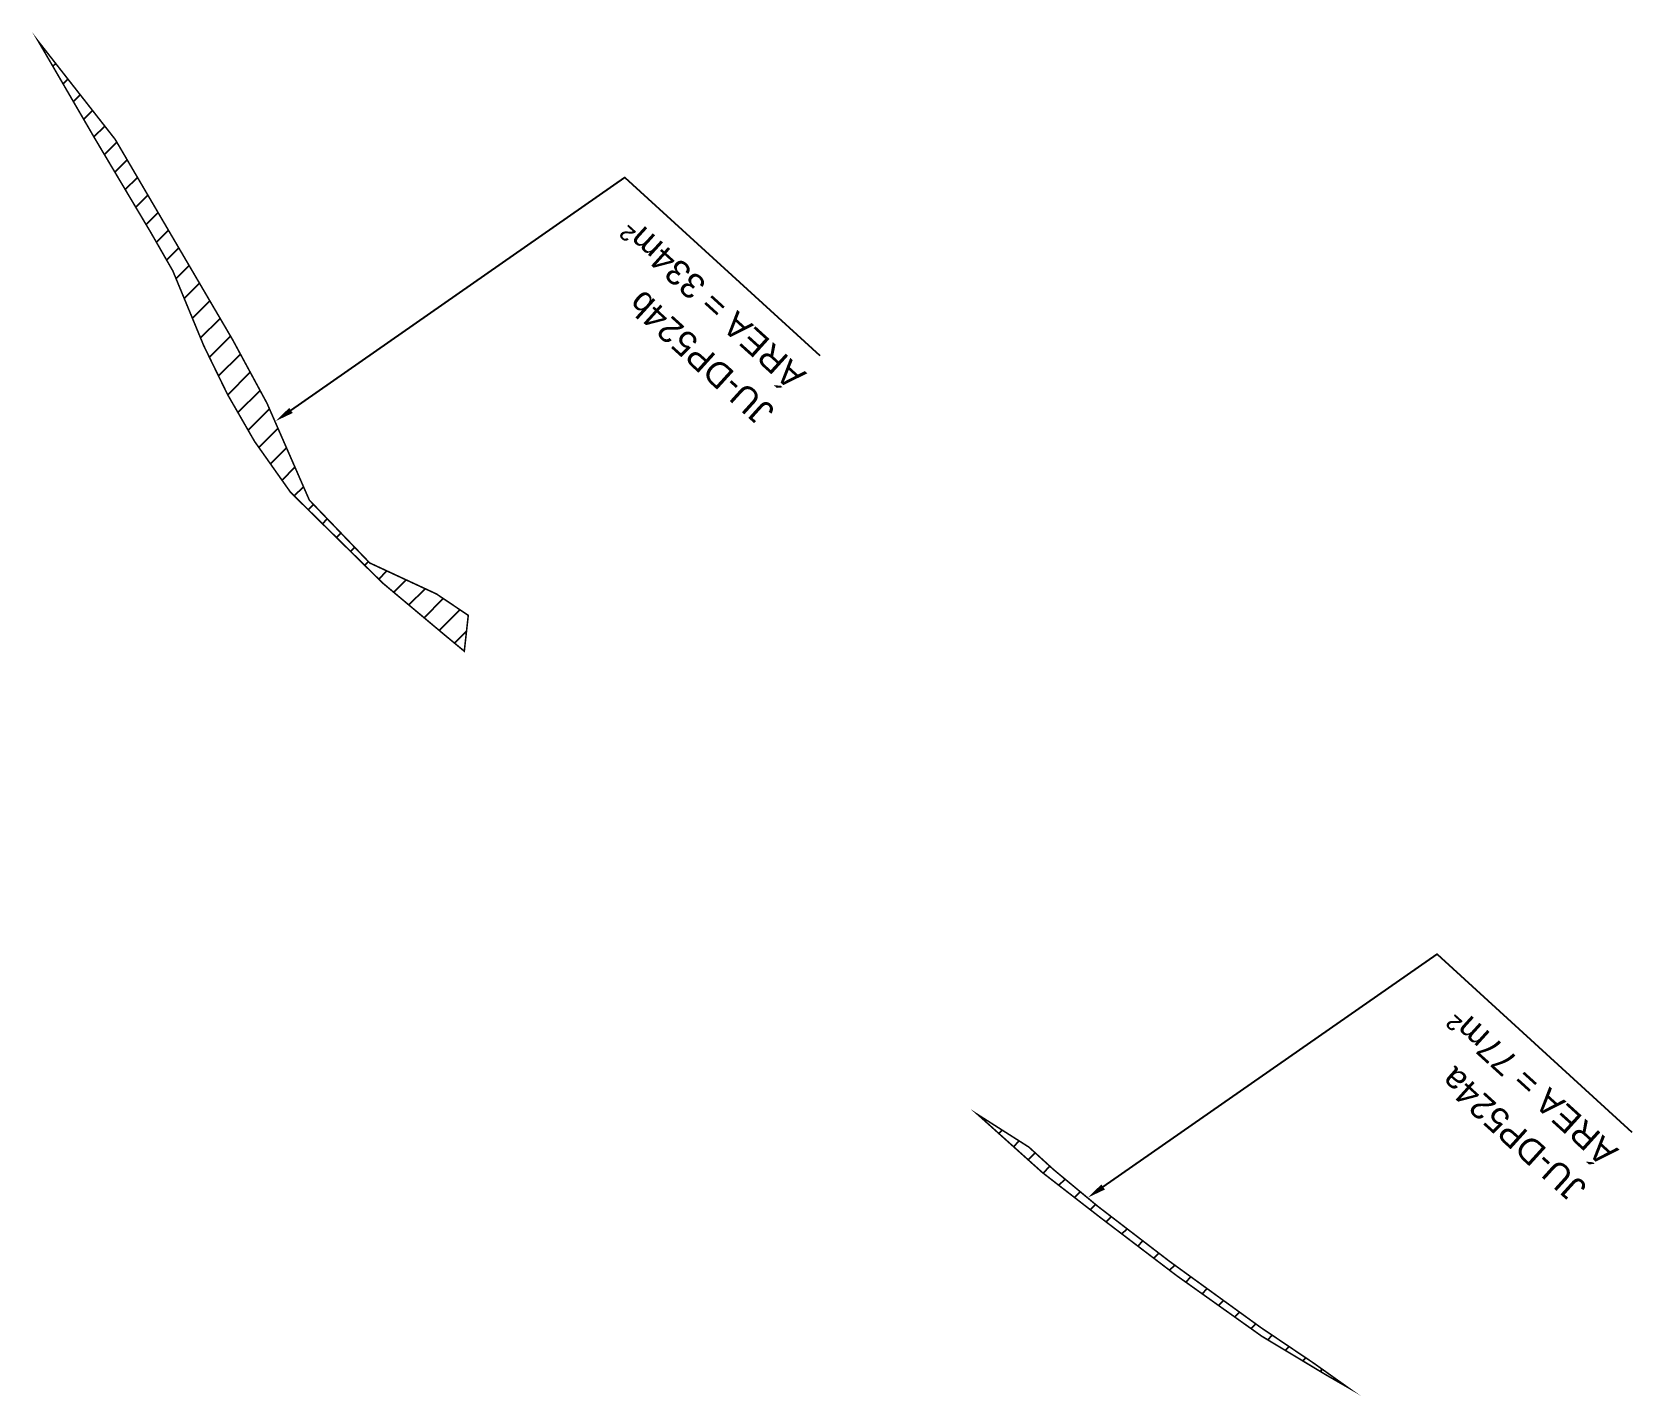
# Model space of a CAD drawing. Header units: metres. Extents: x 287051 to 328239, y 7396995 to 7466021.
# Drawn here: x 303455.5 to 303712.5, y 7440330.8 to 7440549.8 of the extents above; entities that cross this region are included whole.
import ezdxf

# ---------------------------------------------------------------- set-up
doc = ezdxf.new("R2010")
doc.units = ezdxf.units.M
doc.header["$LTSCALE"] = 10
doc.layers.add('DESAPROPRIAÇÃO', color=160, linetype='Continuous')
doc.layers.add('U-HZ-TEXTO-DESAP', color=2, linetype='Continuous')
doc.styles.add('ARIAL', font='arial.ttf')

msp = doc.modelspace()

# ---------------------------------------------------------------- texts
at = {"layer": 'U-HZ-TEXTO-DESAP', "style": 'ARIAL'}
for s, p in [('ÁREA = 334m²', (303580.02, 7440495.03, 756.98)), ('JU-DP524b', (303574.98, 7440489.24, 756.98)), ('ÁREA = 77m²', (303710.46, 7440370.34, 756.98)), ('JU-DP524a', (303705.41, 7440364.55, 756.98))]:
    msp.add_text(s, height=4, rotation=137.8324, dxfattribs=at).set_placement(p)

# ---------------------------------------------------------------- hatches: boundary and pattern name
at = {"layer": 'DESAPROPRIAÇÃO', "transparency": 33554687}
h = msp.add_hatch(dxfattribs=at)
h.set_pattern_fill('ANSI31', color=256)
h.paths.add_polyline_path([(303615.6, 7440370.77), (303607.38, 7440376), (303617.75, 7440366.7), (303627.08, 7440359.46), (303639.28, 7440350.17), (303652.99, 7440340.41), (303663.35, 7440334.18), (303666.78, 7440332.21), (303661.37, 7440336.06), (303652.8, 7440341.83), (303638.18, 7440352.43), (303626.66, 7440361.27), (303619.55, 7440367.17)])
h.paths.add_polyline_path([(303520.45, 7440459.6), (303509.73, 7440464.58), (303500.04, 7440474.66), (303493.24, 7440490.21), (303487.7, 7440500.45), (303478.27, 7440516.53), (303468.85, 7440532.6), (303456.51, 7440548.34), (303465.59, 7440532.73), (303474.6, 7440517.6), (303478.11, 7440511.48), (303483.08, 7440499.46), (303486.91, 7440491.61), (303491.23, 7440484.11), (303497.01, 7440475.93), (303511.83, 7440461.34), (303521.89, 7440452.91), (303524.92, 7440450.41), (303525.56, 7440456.16)])

# ---------------------------------------------------------------- linework, layer by layer
at = {"layer": 'DESAPROPRIAÇÃO', "transparency": 33554687, "const_width": 0.25, "flags": 128}
for points in [[(303520.45, 7440459.6), (303509.73, 7440464.58), (303500.04, 7440474.66), (303493.24, 7440490.21), (303487.7, 7440500.45), (303478.27, 7440516.53), (303468.85, 7440532.6), (303456.51, 7440548.34), (303465.59, 7440532.73), (303474.6, 7440517.6), (303478.11, 7440511.48), (303483.08, 7440499.46), (303486.91, 7440491.61), (303491.23, 7440484.11), (303497.01, 7440475.93), (303511.83, 7440461.34), (303521.89, 7440452.91), (303524.92, 7440450.41), (303525.56, 7440456.16), (303520.45, 7440459.6)], [(303615.6, 7440370.77), (303607.38, 7440376), (303617.75, 7440366.7), (303627.08, 7440359.46), (303639.28, 7440350.17), (303652.99, 7440340.41), (303663.35, 7440334.18), (303666.78, 7440332.21), (303661.37, 7440336.06), (303652.8, 7440341.83), (303638.18, 7440352.43), (303626.66, 7440361.27), (303619.55, 7440367.17), (303615.6, 7440370.77)]]:
    msp.add_lwpolyline(points, close=True, dxfattribs=at)
at = {"layer": 'U-HZ-TEXTO-DESAP', "color": 2, "linetype": 'Continuous', "lineweight": -3, "elevation": 729.31}
for points in [[(303497.08, 7440489.07), (303550.72, 7440526.47), (303582.01, 7440497.87)], [(303627.52, 7440364.38), (303681.16, 7440401.78), (303712.45, 7440373.18)]]:
    msp.add_lwpolyline(points, dxfattribs=at)
at = {"layer": 'U-HZ-TEXTO-DESAP', "color": 2, "linetype": 'Continuous', "lineweight": -3}
for points in [[(303497.37, 7440488.66, 729.31), (303494.62, 7440487.36, 729.31), (303496.8, 7440489.48, 729.31)], [(303627.81, 7440363.97, 729.31), (303625.06, 7440362.67, 729.31), (303627.23, 7440364.79, 729.31)]]:
    msp.add_solid(points, dxfattribs=at)

msp.set_redraw_order([(e.dxf.handle, doc.entitydb.next_handle()) for e in msp.query("TEXT MTEXT ATTDEF DIMENSION ARC_DIMENSION")])  # texts and dimensions are drawn at this point

doc.saveas('drawing.dxf')
